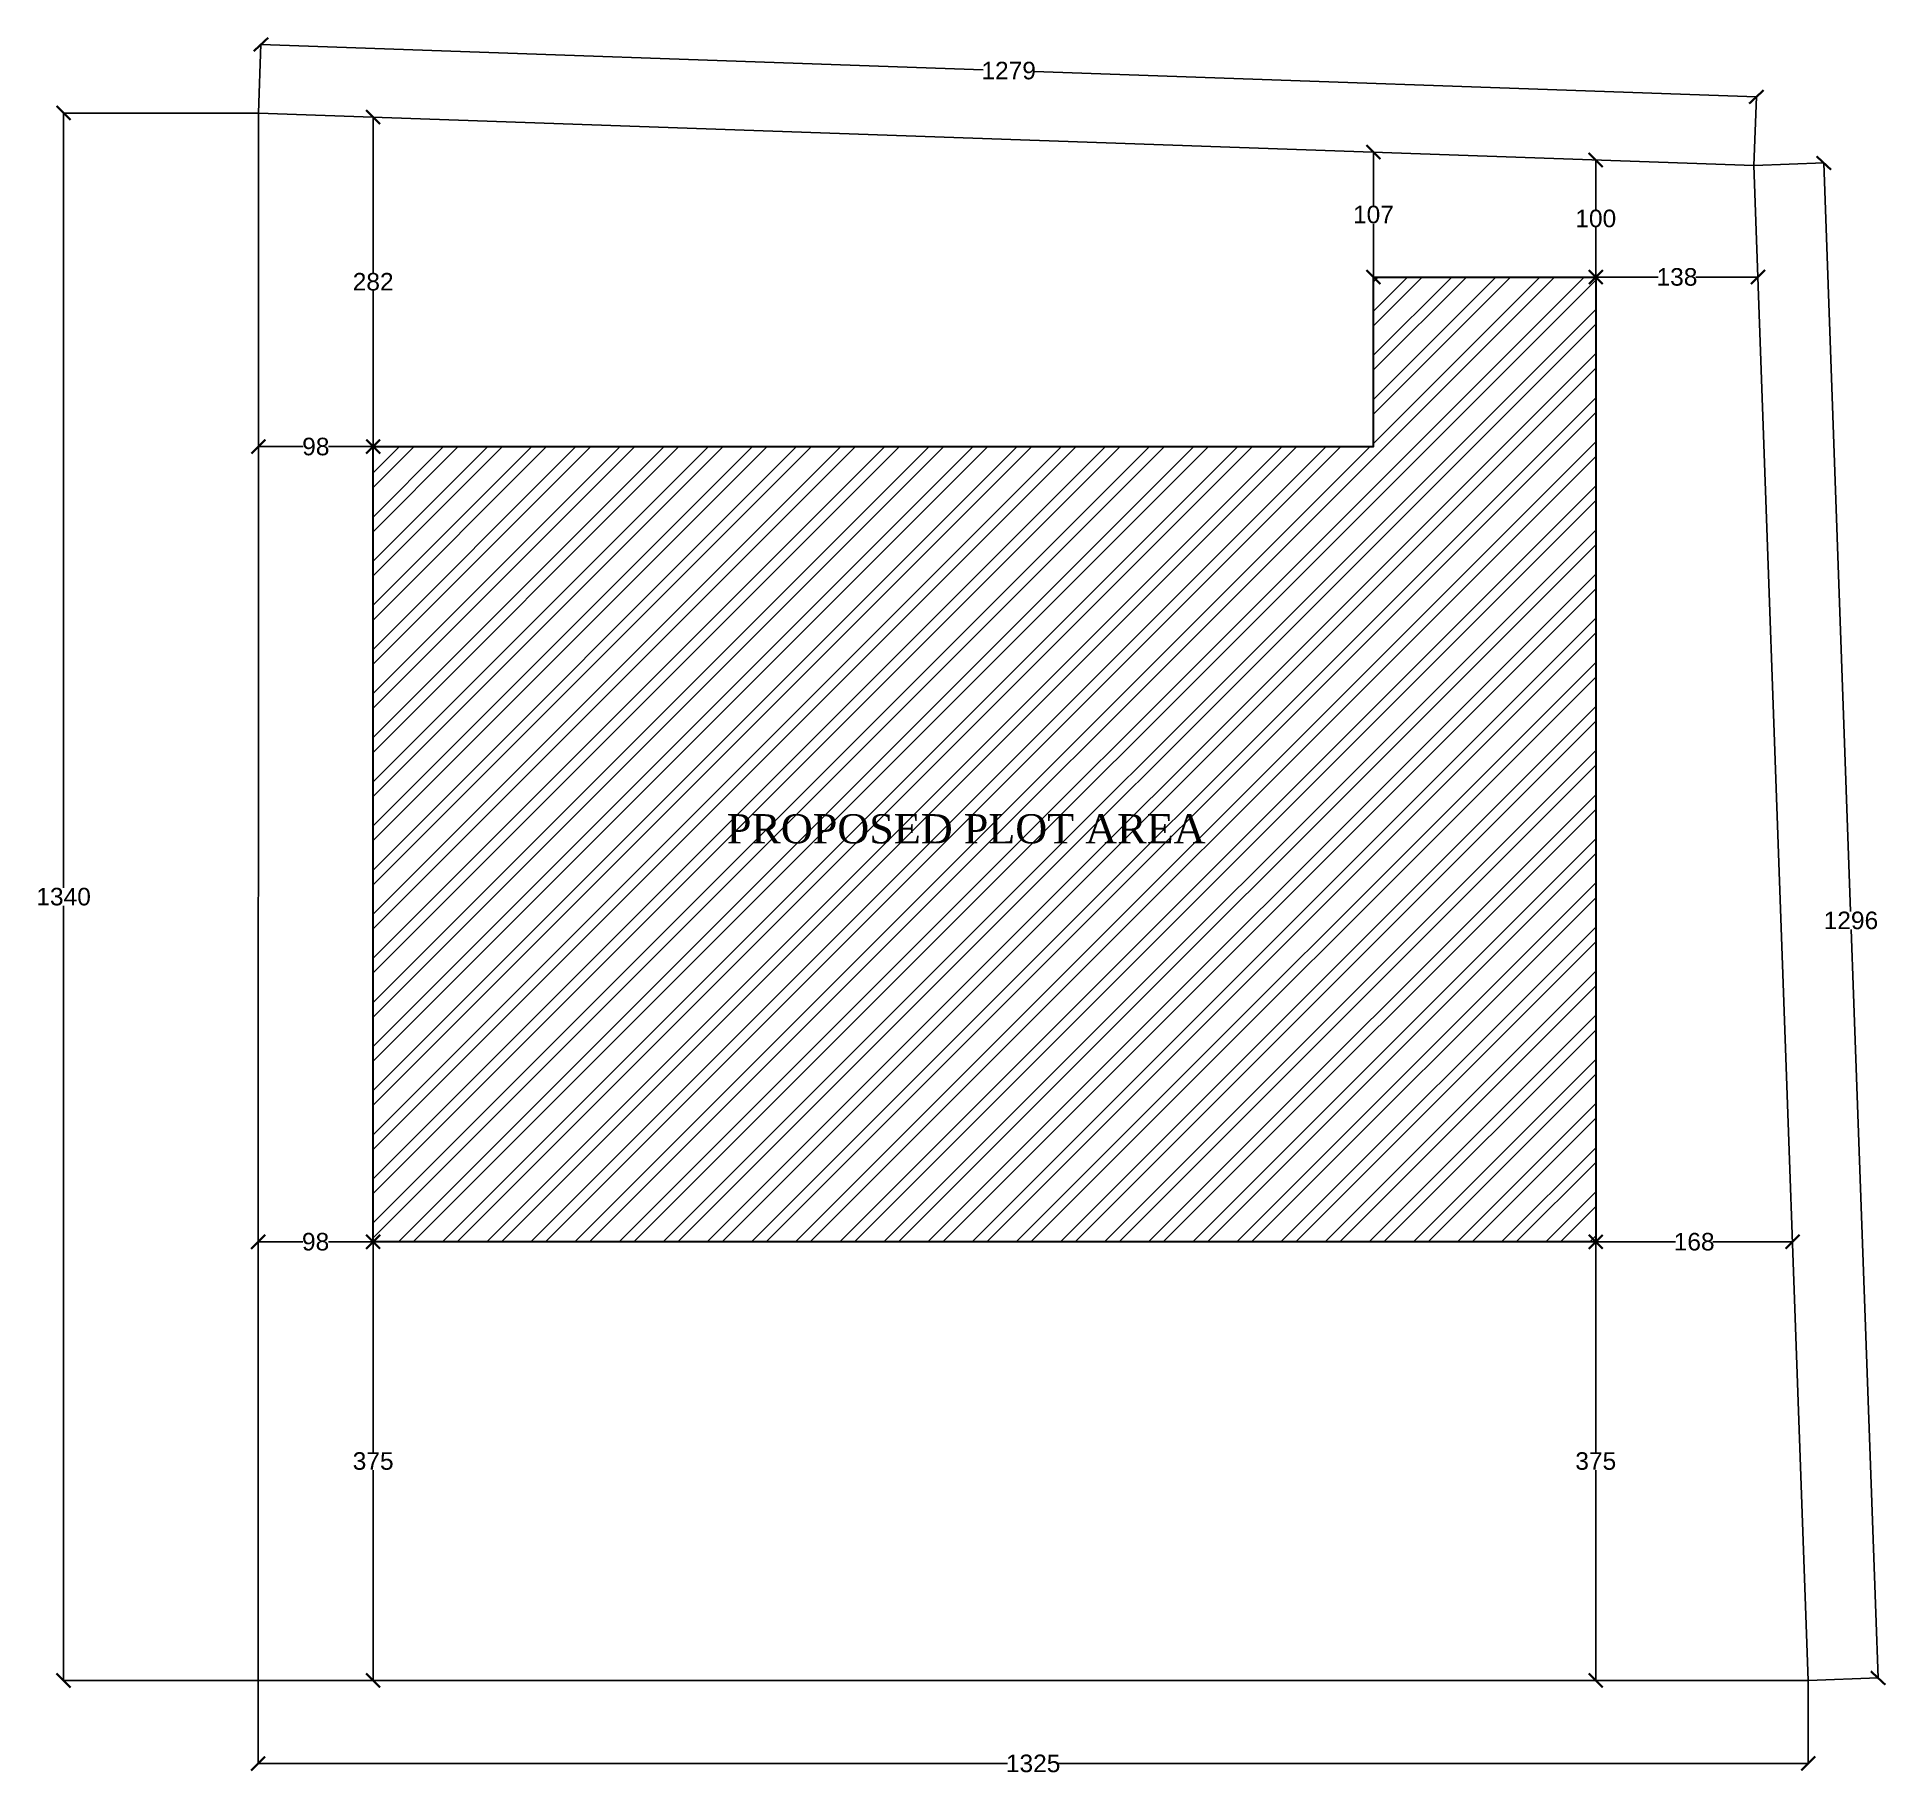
# Model space of a CAD drawing. Header units: centimetres. Extents: x -992 to 575039, y -1394 to 978780.
# Drawn here: x 13235 to 14815, y 38 to 1524 of the extents above; entities that cross this region are included whole.
import ezdxf

# ---------------------------------------------------------------- set-up
doc = ezdxf.new("R2010")
doc.units = ezdxf.units.CM
doc.layers.add('BUILD LINE', color=1, linetype='Continuous', lineweight=30)
for name, color, linetype in [('DIMENSIONS', 7, 'Continuous'), ('Hatch', 7, 'Continuous'), ('wall', 7, 'Continuous')]:
    doc.layers.add(name, color=color, linetype=linetype)
doc.styles.get("Standard").update_dxf_attribs({"font": 'arial.ttf'})
doc.dimstyles.new('Jeeva', dxfattribs={"dimtxt": 15, "dimasz": 12, "dimexe": 0.18, "dimexo": 0.0625, "dimgap": 0.09, "dimtad": 0, "dimtih": 1, "dimtoh": 1, "dimdec": 0, "dimzin": 0, "dimdsep": 46, "dimtxsty": 'Standard', "dimblk": 'ARCHTICK', "dimcen": 0.091, "dimadec": 0, "dimazin": 0, "dimtfac": 1, "dimtdec": 0, "dimtofl": 0, "dimtmove": 0, "dimatfit": 3, "dimfxl": 1, "dimtolj": 1, "dimtzin": 0, "dimarcsym": 0})

msp = doc.modelspace()

# ---------------------------------------------------------------- texts
at = {"layer": 'DIMENSIONS', "insert": (13824.3, 859.1), "char_height": 25, "attachment_point": 1}
msp.add_mtext_dynamic_manual_height_columns('{\\fTimes New Roman|b0|i0|c0|p18;PROPOSED PLOT AREA}', width=581.157, gutter_width=1, heights=[0], dxfattribs=at)

# ---------------------------------------------------------------- blocks, each defined once
blk = doc.blocks.new('_ArchTick')
at = {"color": 0, "linetype": 'ByBlock', "const_width": 0.15}
blk.add_lwpolyline([(-0.5, -0.5), (0.5, 0.5)], dxfattribs=at)
blk = doc.blocks.new('*D121')
at = {"layer": 'Defpoints', "color": 0, "transparency": 16777216}
for p in [(14567, 493.5), (14735.2, 493.5), (14735.2, 493.5)]:
    blk.add_point(p, dxfattribs=at)
at = {"layer": 'DIMENSIONS', "color": 0, "lineweight": -2, "transparency": 16777216}
for p, q in [((14567, 493.6), (14567, 493.7)), ((14567, 493.5), (14635.1, 493.5)), ((14735.2, 493.5), (14667, 493.5)), ((14735.2, 493.6), (14735.2, 493.7))]:
    blk.add_line(p, q, dxfattribs=at)
at = {"layer": 'DIMENSIONS', "color": 0, "lineweight": -2, "transparency": 16777216, "xscale": 12, "yscale": 12, "zscale": 12, "rotation": 180}
blk.add_blockref('_ArchTick', (14567, 493.5), dxfattribs=at)
at = {"layer": 'DIMENSIONS', "color": 0, "lineweight": -2, "transparency": 16777216, "xscale": 12, "yscale": 12, "zscale": 12}
blk.add_blockref('_ArchTick', (14735.2, 493.5), dxfattribs=at)
at = {"layer": 'DIMENSIONS', "color": 0, "transparency": 16777216, "insert": (14651.1, 493.5), "char_height": 15, "attachment_point": 5}
blk.add_mtext('\\A1;168', dxfattribs=at)
blk = doc.blocks.new('*D123')
at = {"layer": 'Defpoints', "color": 0, "transparency": 16777216}
for p in [(13423.7, 493.5), (13423.7, 493.5), (13522, 493.5)]:
    blk.add_point(p, dxfattribs=at)
at = {"layer": 'DIMENSIONS', "color": 0, "lineweight": -2, "transparency": 16777216}
for p, q in [((13423.7, 493.6), (13423.7, 493.7)), ((13423.7, 493.5), (13462, 493.5)), ((13522, 493.5), (13483.7, 493.5)), ((13522, 493.6), (13522, 493.7))]:
    blk.add_line(p, q, dxfattribs=at)
at = {"layer": 'DIMENSIONS', "color": 0, "lineweight": -2, "transparency": 16777216, "xscale": 12, "yscale": 12, "zscale": 12, "rotation": 180}
blk.add_blockref('_ArchTick', (13423.7, 493.5), dxfattribs=at)
at = {"layer": 'DIMENSIONS', "color": 0, "lineweight": -2, "transparency": 16777216, "xscale": 12, "yscale": 12, "zscale": 12}
blk.add_blockref('_ArchTick', (13522, 493.5), dxfattribs=at)
at = {"layer": 'DIMENSIONS', "color": 0, "transparency": 16777216, "insert": (13472.8, 493.5), "char_height": 15, "attachment_point": 5}
blk.add_mtext('\\A1;98', dxfattribs=at)
blk = doc.blocks.new('*D124')
at = {"layer": 'Defpoints', "color": 0, "transparency": 16777216}
for p in [(13522, 493.5), (13522, 118.5), (13522, 118.5)]:
    blk.add_point(p, dxfattribs=at)
at = {"layer": 'DIMENSIONS', "color": 0, "lineweight": -2, "transparency": 16777216}
for p, q in [((13522, 493.5), (13522.2, 493.5)), ((13522, 493.5), (13522, 313.7)), ((13522, 118.5), (13522, 298.2)), ((13522, 118.5), (13522.2, 118.5))]:
    blk.add_line(p, q, dxfattribs=at)
at = {"layer": 'DIMENSIONS', "color": 0, "lineweight": -2, "transparency": 16777216, "xscale": 12, "yscale": 12, "zscale": 12}
for p, rotation in [((13522, 493.5), 90), ((13522, 118.5), 270)]:
    blk.add_blockref('_ArchTick', p, dxfattribs=dict(at, rotation=rotation))
at = {"layer": 'DIMENSIONS', "color": 0, "transparency": 16777216, "insert": (13522, 306), "char_height": 15, "attachment_point": 5}
blk.add_mtext('\\A1;375', dxfattribs=at)
blk = doc.blocks.new('*D125')
at = {"layer": 'Defpoints', "color": 0, "transparency": 16777216}
for p in [(14567, 493.5), (14567, 118.5), (14567, 118.5)]:
    blk.add_point(p, dxfattribs=at)
at = {"layer": 'DIMENSIONS', "color": 0, "lineweight": -2, "transparency": 16777216}
for p, q in [((14567, 493.5), (14567.2, 493.5)), ((14567, 493.5), (14567, 313.7)), ((14567, 118.5), (14567, 298.2)), ((14567, 118.5), (14567.2, 118.5))]:
    blk.add_line(p, q, dxfattribs=at)
at = {"layer": 'DIMENSIONS', "color": 0, "lineweight": -2, "transparency": 16777216, "xscale": 12, "yscale": 12, "zscale": 12}
for p, rotation in [((14567, 493.5), 90), ((14567, 118.5), 270)]:
    blk.add_blockref('_ArchTick', p, dxfattribs=dict(at, rotation=rotation))
at = {"layer": 'DIMENSIONS', "color": 0, "transparency": 16777216, "insert": (14567, 306), "char_height": 15, "attachment_point": 5}
blk.add_mtext('\\A1;375', dxfattribs=at)
blk = doc.blocks.new('*D126')
at = {"layer": 'Defpoints', "color": 0, "transparency": 16777216}
for p in [(13522, 1455.1), (13522, 1455.1), (13522, 1173.3)]:
    blk.add_point(p, dxfattribs=at)
at = {"layer": 'DIMENSIONS', "color": 0, "lineweight": -2, "transparency": 16777216}
for p, q in [((13522, 1455.1), (13522.2, 1455.1)), ((13522, 1455.1), (13522, 1321.9)), ((13522, 1173.3), (13522, 1306.4)), ((13522, 1173.3), (13522.2, 1173.3))]:
    blk.add_line(p, q, dxfattribs=at)
at = {"layer": 'DIMENSIONS', "color": 0, "lineweight": -2, "transparency": 16777216, "xscale": 12, "yscale": 12, "zscale": 12}
for p, rotation in [((13522, 1455.1), 90), ((13522, 1173.3), 270)]:
    blk.add_blockref('_ArchTick', p, dxfattribs=dict(at, rotation=rotation))
at = {"layer": 'DIMENSIONS', "color": 0, "transparency": 16777216, "insert": (13522, 1314.2), "char_height": 15, "attachment_point": 5}
blk.add_mtext('\\A1;282', dxfattribs=at)
blk = doc.blocks.new('*D156')
at = {"color": 0, "lineweight": -2, "transparency": 16777216}
for p, q in [((14377, 1425.1), (14377.2, 1425.1)), ((14377, 1425.1), (14377, 1379.4)), ((14377, 1318.3), (14377, 1363.9)), ((14377, 1318.3), (14377.2, 1318.3))]:
    blk.add_line(p, q, dxfattribs=at)
at = {"layer": 'Defpoints', "color": 0, "transparency": 16777216}
for p in [(14377, 1425.1), (14377, 1425.1), (14377, 1318.3)]:
    blk.add_point(p, dxfattribs=at)
at = {"color": 0, "lineweight": -2, "transparency": 16777216, "xscale": 12, "yscale": 12, "zscale": 12}
for p, rotation in [((14377, 1425.1), 90), ((14377, 1318.3), 270)]:
    blk.add_blockref('_ArchTick', p, dxfattribs=dict(at, rotation=rotation))
at = {"color": 0, "transparency": 16777216, "insert": (14377, 1371.7), "char_height": 15, "attachment_point": 5}
blk.add_mtext('\\A1;107', dxfattribs=at)
blk = doc.blocks.new('*D157')
at = {"color": 0, "lineweight": -2, "transparency": 16777216}
for p, q in [((14567, 1418.4), (14567.2, 1418.4)), ((14567, 1418.4), (14567, 1376.1)), ((14567, 1318.3), (14567, 1360.6)), ((14567, 1318.3), (14567.2, 1318.3))]:
    blk.add_line(p, q, dxfattribs=at)
at = {"layer": 'Defpoints', "color": 0, "transparency": 16777216}
for p in [(14567, 1418.4), (14567, 1418.4), (14567, 1318.3)]:
    blk.add_point(p, dxfattribs=at)
at = {"color": 0, "lineweight": -2, "transparency": 16777216, "xscale": 12, "yscale": 12, "zscale": 12}
for p, rotation in [((14567, 1418.4), 90), ((14567, 1318.3), 270)]:
    blk.add_blockref('_ArchTick', p, dxfattribs=dict(at, rotation=rotation))
at = {"color": 0, "transparency": 16777216, "insert": (14567, 1368.3), "char_height": 15, "attachment_point": 5}
blk.add_mtext('\\A1;100', dxfattribs=at)
blk = doc.blocks.new('*D158')
at = {"color": 0, "lineweight": -2, "transparency": 16777216}
for p, q in [((14567.2, 1318.3), (14620.4, 1318.3)), ((14567.2, 1318.2), (14567.2, 1318.1)), ((14705.7, 1318.3), (14652.4, 1318.3)), ((14705.7, 1318.4), (14705.7, 1318.5))]:
    blk.add_line(p, q, dxfattribs=at)
at = {"layer": 'Defpoints', "color": 0, "transparency": 16777216}
for p in [(14567.2, 1318.3), (14705.7, 1318.3), (14705.7, 1318.3)]:
    blk.add_point(p, dxfattribs=at)
at = {"color": 0, "lineweight": -2, "transparency": 16777216, "xscale": 12, "yscale": 12, "zscale": 12, "rotation": 180}
blk.add_blockref('_ArchTick', (14567.2, 1318.3), dxfattribs=at)
at = {"color": 0, "lineweight": -2, "transparency": 16777216, "xscale": 12, "yscale": 12, "zscale": 12}
blk.add_blockref('_ArchTick', (14705.7, 1318.3), dxfattribs=at)
at = {"color": 0, "transparency": 16777216, "insert": (14636.4, 1318.3), "char_height": 15, "attachment_point": 5}
blk.add_mtext('\\A1;138', dxfattribs=at)
blk = doc.blocks.new('*D159')
at = {"color": 0, "lineweight": -2, "transparency": 16777216}
for p, q in [((13423.9, 1173.4), (13423.9, 1173.5)), ((13423.9, 1173.3), (13462.1, 1173.3)), ((13522, 1173.3), (13483.8, 1173.3)), ((13522, 1173.4), (13522, 1173.5))]:
    blk.add_line(p, q, dxfattribs=at)
at = {"layer": 'Defpoints', "color": 0, "transparency": 16777216}
for p in [(13423.9, 1173.3), (13423.9, 1173.3), (13522, 1173.3)]:
    blk.add_point(p, dxfattribs=at)
at = {"color": 0, "lineweight": -2, "transparency": 16777216, "xscale": 12, "yscale": 12, "zscale": 12}
for p, rotation in [((13423.9, 1173.3), 179.9815805423892), ((13522, 1173.3), 359.9815805423892)]:
    blk.add_blockref('_ArchTick', p, dxfattribs=dict(at, rotation=rotation))
at = {"color": 0, "transparency": 16777216, "insert": (13473, 1173.3), "char_height": 15, "attachment_point": 5}
blk.add_mtext('\\A1;98', dxfattribs=at)
blk = doc.blocks.new('*D160')
at = {"color": 0, "lineweight": -2, "transparency": 16777216}
for p, q in [((13424, 1458.5), (13257.2, 1458.5)), ((13257.4, 1458.5), (13257.4, 796.2)), ((13257.4, 118.5), (13257.4, 780.7)), ((13424, 118.5), (13257.2, 118.5))]:
    blk.add_line(p, q, dxfattribs=at)
at = {"layer": 'Defpoints', "color": 0, "transparency": 16777216}
for p in [(13424, 1458.5), (13257.4, 118.5), (13424, 118.5)]:
    blk.add_point(p, dxfattribs=at)
at = {"color": 0, "lineweight": -2, "transparency": 16777216, "xscale": 12, "yscale": 12, "zscale": 12}
for p, rotation in [((13257.4, 1458.5), 90), ((13257.4, 118.5), 270)]:
    blk.add_blockref('_ArchTick', p, dxfattribs=dict(at, rotation=rotation))
at = {"color": 0, "transparency": 16777216, "insert": (13257.4, 788.5), "char_height": 15, "attachment_point": 5}
blk.add_mtext('\\A1;1340', dxfattribs=at)
blk = doc.blocks.new('*D161')
at = {"color": 0, "lineweight": -2, "transparency": 16777216}
for p, q in [((13424, 1458.6), (13426.1, 1517.3)), ((13426.1, 1517.1), (14043.4, 1495.4)), ((14704.3, 1472.3), (14087, 1493.9)), ((14702.2, 1413.7), (14704.3, 1472.4))]:
    blk.add_line(p, q, dxfattribs=at)
at = {"layer": 'Defpoints', "color": 0, "transparency": 16777216}
for p in [(14704.3, 1472.3), (13424, 1458.5), (14702.2, 1413.7)]:
    blk.add_point(p, dxfattribs=at)
at = {"color": 0, "lineweight": -2, "transparency": 16777216, "xscale": 12, "yscale": 12, "zscale": 12}
for p, rotation in [((13426.1, 1517.1), 177.9913600242125), ((14704.3, 1472.3), 357.9913600242126)]:
    blk.add_blockref('_ArchTick', p, dxfattribs=dict(at, rotation=rotation))
at = {"color": 0, "transparency": 16777216, "insert": (14065.2, 1494.7), "char_height": 15, "attachment_point": 5}
blk.add_mtext('\\A1;1279', dxfattribs=at)
blk = doc.blocks.new('*D202')
at = {"layer": 'Defpoints', "color": 0, "transparency": 16777216}
for p in [(14702.2, 1413.7), (14748.6, 118.5), (14808.3, 120.6)]:
    blk.add_point(p, dxfattribs=at)
at = {"layer": 'wall', "color": 0, "lineweight": -2, "transparency": 16777216}
for p, q in [((14702.3, 1413.7), (14762.1, 1415.8)), ((14761.9, 1415.8), (14784.8, 776)), ((14808.3, 120.6), (14785.4, 760.5)), ((14748.7, 118.5), (14808.5, 120.6))]:
    blk.add_line(p, q, dxfattribs=at)
at = {"layer": 'wall', "color": 0, "lineweight": -2, "transparency": 16777216, "xscale": 12, "yscale": 12, "zscale": 12}
for p, rotation in [((14761.9, 1415.8), 92.04978233046769), ((14808.3, 120.6), 272.0497823304677)]:
    blk.add_blockref('_ArchTick', p, dxfattribs=dict(at, rotation=rotation))
at = {"layer": 'wall', "color": 0, "transparency": 16777216, "insert": (14785.1, 768.2), "char_height": 15, "attachment_point": 5}
blk.add_mtext('\\A1;1296', dxfattribs=at)
blk = doc.blocks.new('*D203')
at = {"layer": 'Defpoints', "color": 0, "transparency": 16777216}
for p in [(13423.6, 118.5), (14748.6, 118.5), (14748.6, 47.5)]:
    blk.add_point(p, dxfattribs=at)
at = {"layer": 'wall', "color": 0, "lineweight": -2, "transparency": 16777216}
for p, q in [((13423.6, 118.4), (13423.6, 47.3)), ((14748.6, 118.4), (14748.6, 47.3)), ((13423.6, 47.5), (14064.3, 47.5)), ((14748.6, 47.5), (14107.9, 47.5))]:
    blk.add_line(p, q, dxfattribs=at)
at = {"layer": 'wall', "color": 0, "lineweight": -2, "transparency": 16777216, "xscale": 12, "yscale": 12, "zscale": 12, "rotation": 180}
blk.add_blockref('_ArchTick', (13423.6, 47.5), dxfattribs=at)
at = {"layer": 'wall', "color": 0, "lineweight": -2, "transparency": 16777216, "xscale": 12, "yscale": 12, "zscale": 12}
blk.add_blockref('_ArchTick', (14748.6, 47.5), dxfattribs=at)
at = {"layer": 'wall', "color": 0, "transparency": 16777216, "insert": (14086.1, 47.5), "char_height": 15, "attachment_point": 5}
blk.add_mtext('\\A1;1325', dxfattribs=at)

# ---------------------------------------------------------------- dimensions: what is measured, and where the dimension line sits
for p1, p2, distance, picture, middle in [((13424, 1458.5), (14702.2, 1413.7), 58.6, '*D161', (14065.2, 1494.7)), ((14567.1623, 1318.2885), (14705.6521, 1318.2885), 0, '*D158', (14636.4072, 1318.2885)), ((13522, 1173.3), (13423.9, 1173.3), 0, '*D159', (13473, 1173.3))]:
    dim = msp.add_aligned_dim(p1=p1, p2=p2, distance=distance, dimstyle='Jeeva')
    dim.commit()
    dim.dimension.update_dxf_attribs({"geometry": picture, "text_midpoint": middle})
for base, p1, p2, picture, middle in [((13257.4, 118.5), (13424, 1458.5), (13424, 118.5), '*D160', (13257.4, 788.5)), ((14377, 1425.1), (14377, 1318.3), (14377, 1425.1), '*D156', (14377, 1371.7)), ((14567, 1418.4), (14567, 1318.3), (14567, 1418.4), '*D157', (14567, 1368.3))]:
    dim = msp.add_linear_dim(base=base, p1=p1, p2=p2, angle=90, dimstyle='Jeeva')
    dim.commit()
    dim.dimension.update_dxf_attribs({"geometry": picture, "text_midpoint": middle})
at = {"layer": 'DIMENSIONS'}
for base, p1, p2, picture, middle in [((13522, 1455.1), (13522, 1173.3), (13522, 1455.1), '*D126', (13522, 1314.2)), ((13522, 118.5), (13522, 493.5), (13522, 118.5), '*D124', (13522, 306)), ((14567, 118.5), (14567, 493.5), (14567, 118.5), '*D125', (14567, 306))]:
    dim = msp.add_linear_dim(base=base, p1=p1, p2=p2, angle=90, dimstyle='Jeeva', dxfattribs=at)
    dim.commit()
    dim.dimension.update_dxf_attribs({"geometry": picture, "text_midpoint": middle})
for base, p1, p2, picture, middle in [((13423.7, 493.5), (13522, 493.5), (13423.7, 493.5), '*D123', (13472.8, 493.5)), ((14735.2, 493.5), (14567, 493.5), (14735.2, 493.5), '*D121', (14651.1, 493.5))]:
    dim = msp.add_linear_dim(base=base, p1=p1, p2=p2, dimstyle='Jeeva', dxfattribs=at)
    dim.commit()
    dim.dimension.update_dxf_attribs({"geometry": picture, "text_midpoint": middle})
at = {"layer": 'wall'}
for p1, distance, picture, middle in [((14702.2, 1413.7), 59.7, '*D202', (14785.1, 768.2)), ((13423.6, 118.5), -71, '*D203', (14086.1, 47.5))]:
    dim = msp.add_aligned_dim(p1=p1, p2=(14748.6, 118.5), distance=distance, dimstyle='Jeeva', dxfattribs=at)
    dim.commit()
    dim.dimension.update_dxf_attribs({"geometry": picture, "text_midpoint": middle})

# ---------------------------------------------------------------- hatches: boundary and pattern name
at = {"layer": 'Hatch', "true_color": 0x636466}
h = msp.add_hatch(dxfattribs=at)
h.set_pattern_fill('ANSI32', color=251, scale=2.8)
h.paths.add_polyline_path([(14567, 1318.3), (14377, 1318.3), (14377, 1173.3), (13522, 1173.3), (13522, 493.5), (14567, 493.5)])
h.paths.add_polyline_path([(13817.4, 819.9), (14229.9, 819.9), (14229.9, 873.3), (13817.4, 873.3)], flags=24)

# ---------------------------------------------------------------- linework, layer by layer
at = {"layer": 'BUILD LINE'}
msp.add_lwpolyline([(13522, 1173.3), (14377, 1173.3), (14377, 1318.3), (14567, 1318.3), (14567, 493.5), (13522, 493.5), (13522, 1173.3)], dxfattribs=at)
at = {"layer": 'wall'}
for p, q in [((13424, 1458.5), (13423.6, 118.5)), ((13424, 1458.5), (14702.2, 1413.7)), ((14748.6, 118.5), (14702.2, 1413.7)), ((13423.6, 118.5), (14748.6, 118.5))]:
    msp.add_line(p, q, dxfattribs=at)

msp.set_redraw_order([(e.dxf.handle, doc.entitydb.next_handle()) for e in msp.query("TEXT MTEXT ATTDEF DIMENSION ARC_DIMENSION")])  # texts and dimensions are drawn at this point

doc.saveas('drawing.dxf')
